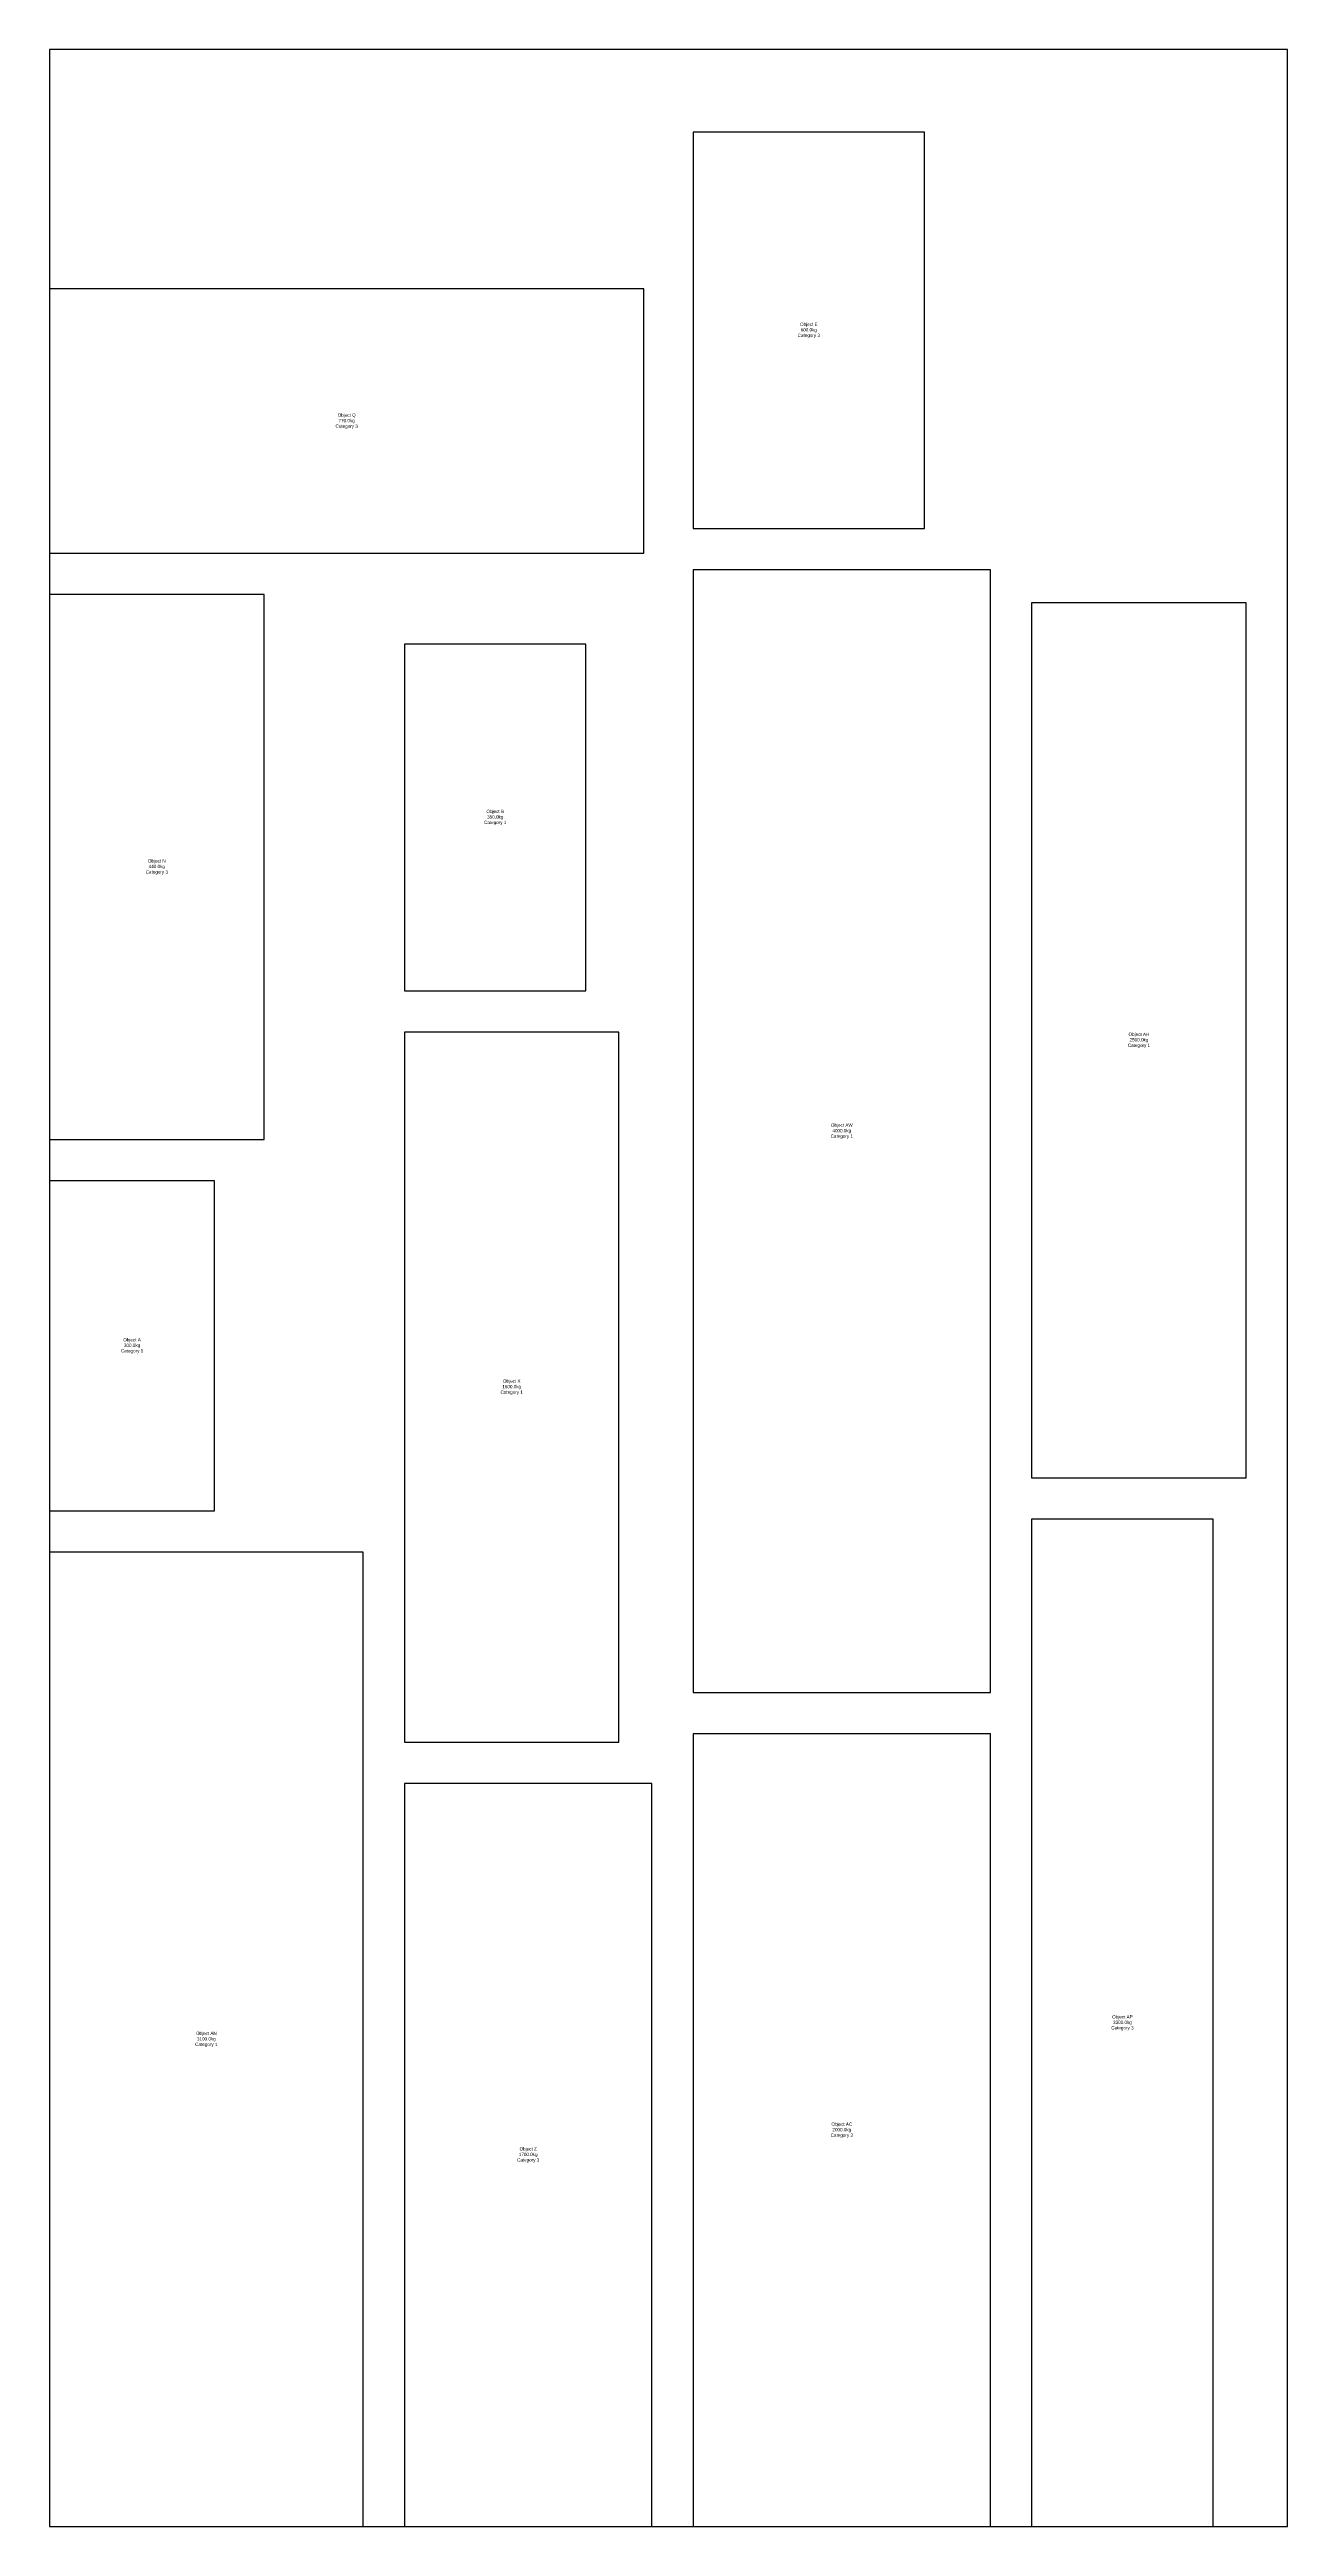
# Model space of a CAD drawing. Header units: metres. Extents: x 0 to 750, y 0 to 7700.
# Drawn here: x 0 to 750, y 0 to 1500 of the extents above; entities that cross this region are included whole.
import ezdxf

# ---------------------------------------------------------------- set-up
doc = ezdxf.new("R2010")
doc.units = ezdxf.units.M

msp = doc.modelspace()

# ---------------------------------------------------------------- linework, layer by layer
for points in [[(0, 0), (750, 0), (750, 1500), (0, 1500), (0, 0)], [(390, 1210), (530, 1210), (530, 1450), (390, 1450), (390, 1210)], [(0, 1195), (360, 1195), (360, 1355), (0, 1355), (0, 1195)], [(390, 505), (570, 505), (570, 1185), (390, 1185), (390, 505)], [(0, 840), (130, 840), (130, 1170), (0, 1170), (0, 840)], [(595, 635), (725, 635), (725, 1165), (595, 1165), (595, 635)], [(215, 930), (325, 930), (325, 1140), (215, 1140), (215, 930)], [(215, 475), (345, 475), (345, 905), (215, 905), (215, 475)], [(0, 615), (100, 615), (100, 815), (0, 815), (0, 615)], [(595, 0), (705, 0), (705, 610), (595, 610), (595, 0)], [(0, 0), (190, 0), (190, 590), (0, 590), (0, 0)], [(390, 0), (570, 0), (570, 480), (390, 480), (390, 0)], [(215, 0), (365, 0), (365, 450), (215, 450), (215, 0)]]:
    msp.add_lwpolyline(points, close=True)

# ---------------------------------------------------------------- texts
at = {"char_height": 2, "attachment_point": 5}
for s, insert in [('Object E\\P600.0kg\\PCategory 3', (460, 1330)), ('Object Q\\P770.0kg\\PCategory 3', (180, 1275)), ('Object B\\P350.0kg\\PCategory 1', (270, 1035)), ('Object N\\P440.0kg\\PCategory 3', (65, 1005)), ('Object AH\\P2500.0kg\\PCategory 1', (660, 900)), ('Object AW\\P4000.0kg\\PCategory 1', (480, 845)), ('Object A\\P300.0kg\\PCategory 1', (50, 715)), ('Object X\\P1500.0kg\\PCategory 1', (280, 690)), ('Object AP\\P3300.0kg\\PCategory 3', (650, 305)), ('Object AN\\P3100.0kg\\PCategory 1', (95, 295)), ('Object AC\\P2000.0kg\\PCategory 3', (480, 240)), ('Object Z\\P1700.0kg\\PCategory 3', (290, 225))]:
    msp.add_mtext(s, dxfattribs=dict(at, insert=insert))

doc.saveas('drawing.dxf')
